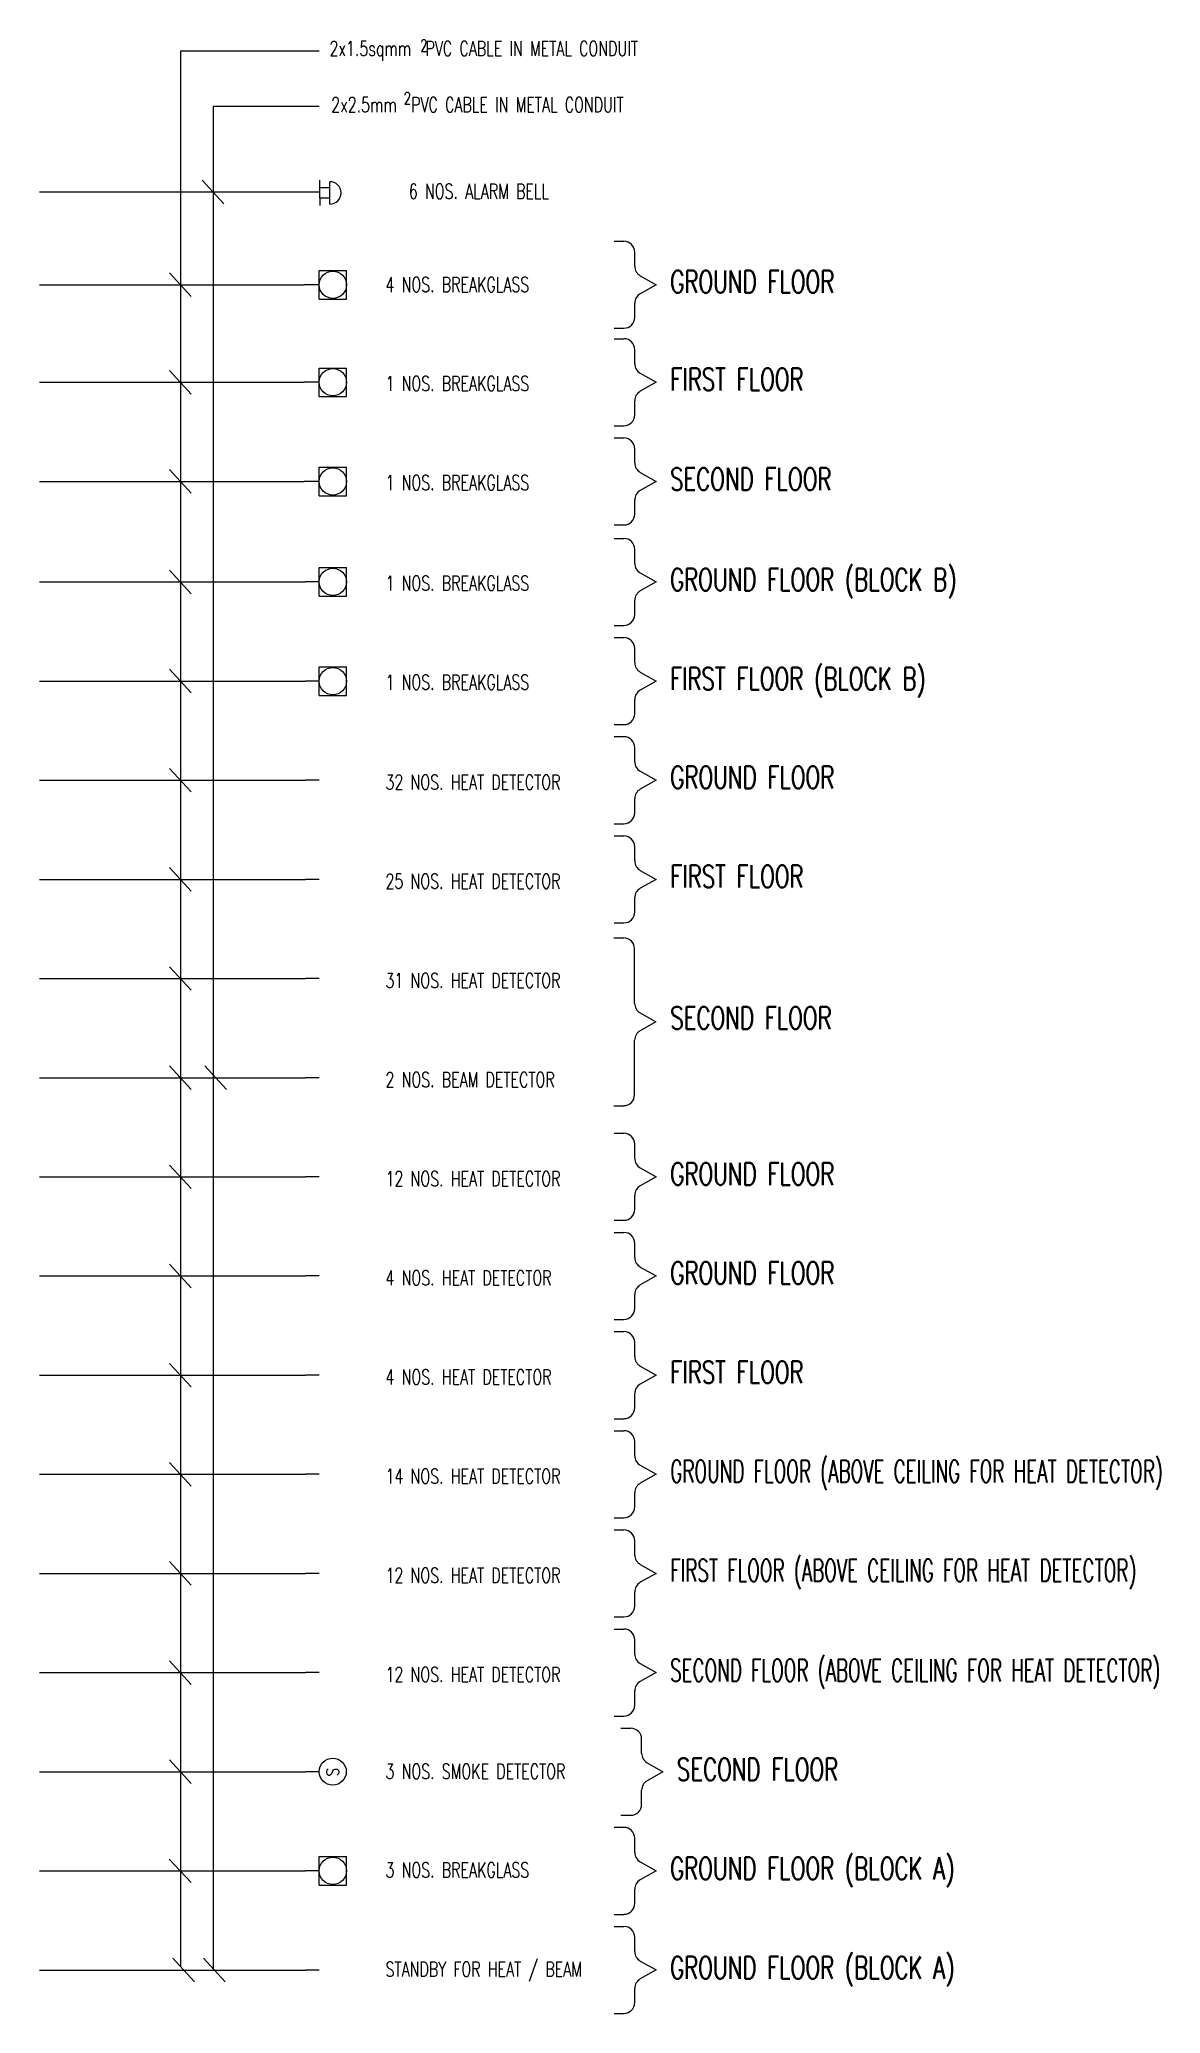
# Model space of a CAD drawing. Extents: x 134044 to 2458691, y -1196082 to 3409924.
# Drawn here: x 134541.11 to 134556.16, y 153363.01 to 153389.53 of the extents above; entities that cross this region are included whole.
import ezdxf
from ezdxf.enums import TextEntityAlignment as Align

# ---------------------------------------------------------------- set-up
doc = ezdxf.new("R2010")
doc.units = 0
doc.layers.get('0').update_dxf_attribs({"linetype": 'CONTINUOUS'})
for name, color, linetype in [('1', 251, 'CONTINUOUS'), ('COL-BOMBA', 10, 'CONTINUOUS'), ('FF', 1, 'CONTINUOUS'), ('HEAT_DTC', 1, 'CONTINUOUS')]:
    doc.layers.add(name, color=color, linetype=linetype)
doc.styles.add('ROMANS', font='ROMANS.SHX', dxfattribs={"width": 0.8})

msp = doc.modelspace()

# ---------------------------------------------------------------- texts
at = {"layer": 'FF', "color": 1, "style": 'ROMANS'}
for s, height, width, p in [('2x1.5sqmm  PVC CABLE IN METAL CONDUIT', 0.19974, 0.7, (134545.006, 153389.307)), ('2', 0.16, 0.7, (134546.225, 153389.368)), ('2x2.5mm  PVC CABLE IN METAL CONDUIT', 0.19974, 0.7, (134545.029, 153388.552)), ('2', 0.16, 0.7, (134546.003, 153388.659)), ('4 NOS. BREAKGLASS', 0.19974, 0.7, (134545.758, 153386.136)), ('GROUND FLOOR', 0.29961, 0.7, (134549.581, 153386.124, 6.884)), ('1 NOS. BREAKGLASS', 0.19974, 0.7, (134545.758, 153384.808)), ('FIRST FLOOR', 0.29961, 0.7, (134549.581, 153384.814, 6.884)), ('1 NOS. BREAKGLASS', 0.19974, 0.7, (134545.758, 153383.476)), ('SECOND FLOOR', 0.29961, 0.7, (134549.578, 153383.473, 6.884)), ('GROUND FLOOR (BLOCK B)', 0.29961, 0.7, (134549.578, 153382.124, 6.884)), ('1 NOS. BREAKGLASS', 0.19974, 0.7, (134545.758, 153382.126)), ('1 NOS. BREAKGLASS', 0.19974, 0.7, (134545.758, 153380.795)), ('FIRST FLOOR (BLOCK B)', 0.29961, 0.7, (134549.578, 153380.792, 6.884)), ('32 NOS. HEAT DETECTOR', 0.19974, 0.7, (134545.758, 153379.453)), ('GROUND FLOOR', 0.29961, 0.7, (134549.581, 153379.469, 6.884)), ('25 NOS. HEAT DETECTOR', 0.19974, 0.7, (134545.758, 153378.122)), ('FIRST FLOOR', 0.29961, 0.7, (134549.581, 153378.137, 6.884)), ('31 NOS. HEAT DETECTOR', 0.19974, 0.7, (134545.758, 153376.79)), ('SECOND FLOOR', 0.29961, 0.7, (134549.581, 153376.237, 6.884)), ('2 NOS. BEAM DETECTOR', 0.19974, 0.7, (134545.758, 153375.458)), ('12 NOS. HEAT DETECTOR', 0.19974, 0.7, (134545.758, 153374.127)), ('GROUND FLOOR', 0.29961, 0.7, (134549.581, 153374.142, 6.884)), ('4 NOS. HEAT DETECTOR', 0.19974, 0.7, (134545.758, 153372.795)), ('GROUND FLOOR', 0.29961, 0.7, (134549.581, 153372.811, 6.884)), ('4 NOS. HEAT DETECTOR', 0.19974, 0.7, (134545.758, 153371.464)), ('FIRST FLOOR', 0.29961, 0.7, (134549.581, 153371.479, 6.884)), ('14 NOS. HEAT DETECTOR', 0.19974, 0.7, (134545.758, 153370.132)), ('GROUND FLOOR (ABOVE CEILING FOR HEAT DETECTOR)', 0.29961, 0.6, (134549.581, 153370.148, 6.884)), ('12 NOS. HEAT DETECTOR', 0.19974, 0.7, (134545.758, 153368.8)), ('FIRST FLOOR (ABOVE CEILING FOR HEAT DETECTOR)', 0.29961, 0.6, (134549.581, 153368.816, 6.884)), ('12 NOS. HEAT DETECTOR', 0.19974, 0.7, (134545.758, 153367.469)), ('SECOND FLOOR (ABOVE CEILING FOR HEAT DETECTOR)', 0.29961, 0.6, (134549.578, 153367.476, 6.884)), ('3 NOS. SMOKE DETECTOR', 0.19974, 0.7, (134545.758, 153366.167)), ('SECOND FLOOR', 0.29961, 0.7, (134549.67, 153366.144, 6.884)), ('3 NOS. BREAKGLASS ', 0.19974, 0.7, (134545.758, 153364.843)), ('GROUND FLOOR (BLOCK A)', 0.29961, 0.7, (134549.578, 153364.813, 6.884)), ('STANDBY FOR HEAT / BEAM', 0.19974, 0.7, (134545.758, 153363.511)), ('GROUND FLOOR (BLOCK A)', 0.29961, 0.7, (134549.578, 153363.481, 6.884))]:
    msp.add_text(s, height=height, dxfattribs=dict(at, width=width)).set_placement(p)
at = {"layer": 'FF', "color": 1, "style": 'ROMANS', "width": 0.7}
msp.add_text('6 NOS. ALARM BELL ', height=0.19974, dxfattribs=at).set_placement((134548.049, 153387.389), align=Align.RIGHT)
at = {"layer": 'HEAT_DTC', "color": 3, "style": 'ROMANS', "width": 0.8}
msp.add_text('S', height=0.165, rotation=90, dxfattribs=at).set_placement((134545.132, 153366.201))

# ---------------------------------------------------------------- linework, layer by layer
at = {"linetype": 'CONTINUOUS'}
for p, q in [((134549.104, 153386.481), (134549.104, 153386.672)), ((134549.104, 153385.796), (134549.104, 153385.986)), ((134549.104, 153385.171), (134549.104, 153385.362)), ((134549.104, 153384.485), (134549.104, 153384.676)), ((134549.104, 153383.84), (134549.104, 153384.03)), ((134549.104, 153383.154), (134549.104, 153383.344)), ((134549.104, 153382.49), (134549.104, 153382.68)), ((134549.104, 153381.804), (134549.104, 153381.995)), ((134549.104, 153381.158), (134549.104, 153381.349)), ((134549.104, 153380.472), (134549.104, 153380.663)), ((134549.104, 153379.826), (134549.104, 153380.017)), ((134549.104, 153379.141), (134549.104, 153379.331)), ((134549.104, 153378.495), (134549.104, 153378.685)), ((134549.104, 153377.809), (134549.104, 153378)), ((134549.101, 153376.581), (134549.101, 153377.314)), ((134549.101, 153375.354), (134549.101, 153376.086)), ((134549.104, 153374.5), (134549.104, 153374.691)), ((134549.104, 153373.814), (134549.104, 153374.005)), ((134549.104, 153373.168), (134549.104, 153373.359)), ((134549.104, 153372.483), (134549.104, 153372.673)), ((134549.104, 153371.837), (134549.104, 153372.027)), ((134549.104, 153371.151), (134549.104, 153371.342)), ((134549.104, 153370.505), (134549.104, 153370.696)), ((134549.104, 153369.819), (134549.104, 153370.01)), ((134549.104, 153369.173), (134549.104, 153369.364)), ((134549.104, 153368.488), (134549.104, 153368.678)), ((134549.104, 153367.842), (134549.104, 153368.033)), ((134549.104, 153367.156), (134549.104, 153367.347)), ((134549.196, 153366.51), (134549.196, 153366.701)), ((134549.196, 153365.824), (134549.196, 153366.015)), ((134549.104, 153365.179), (134549.104, 153365.369)), ((134549.104, 153364.493), (134549.104, 153364.684)), ((134549.104, 153363.847), (134549.104, 153364.038)), ((134549.104, 153363.161), (134549.104, 153363.352))]:
    msp.add_line(p, q, dxfattribs=at)
for centre, start, end in [((134548.957, 153386.672), 0, 90), ((134548.957, 153386.672), 0, 90), ((134549.25, 153386.481), 180, 240.2951), ((134549.25, 153386.481), 180, 240.2951), ((134549.25, 153385.986), 119.7049, 180), ((134549.25, 153385.986), 119.7049, 180), ((134548.957, 153385.796), 270, 0), ((134548.957, 153385.796), 270, 0), ((134548.957, 153385.362), 0, 90), ((134548.957, 153385.362), 0, 90), ((134549.25, 153385.171), 180, 240.2951), ((134549.25, 153385.171), 180, 240.2951), ((134549.25, 153384.676), 119.7049, 180), ((134549.25, 153384.676), 119.7049, 180), ((134548.957, 153384.485), 270, 0), ((134548.957, 153384.485), 270, 0), ((134548.957, 153384.03), 0, 90), ((134548.957, 153384.03), 0, 90), ((134549.25, 153383.84), 180, 240.2951), ((134549.25, 153383.84), 180, 240.2951), ((134549.25, 153383.344), 119.7049, 180), ((134549.25, 153383.344), 119.7049, 180), ((134548.957, 153383.154), 270, 0), ((134548.957, 153383.154), 270, 0), ((134548.957, 153382.68), 0, 90), ((134548.957, 153382.68), 0, 90), ((134549.25, 153382.49), 180, 240.2951), ((134549.25, 153382.49), 180, 240.2951), ((134549.25, 153381.995), 119.7049, 180), ((134549.25, 153381.995), 119.7049, 180), ((134548.957, 153381.804), 270, 0), ((134548.957, 153381.804), 270, 0), ((134548.957, 153381.349), 0, 90), ((134548.957, 153381.349), 0, 90), ((134549.25, 153381.158), 180, 240.2951), ((134549.25, 153381.158), 180, 240.2951), ((134549.25, 153380.663), 119.7049, 180), ((134549.25, 153380.663), 119.7049, 180), ((134548.957, 153380.472), 270, 0), ((134548.957, 153380.472), 270, 0), ((134548.957, 153380.017), 0, 90), ((134548.957, 153380.017), 0, 90), ((134549.25, 153379.826), 180, 240.2951), ((134549.25, 153379.826), 180, 240.2951), ((134549.25, 153379.331), 119.7049, 180), ((134549.25, 153379.331), 119.7049, 180), ((134548.957, 153379.141), 270, 0), ((134548.957, 153379.141), 270, 0), ((134548.957, 153378.685), 0, 90), ((134548.957, 153378.685), 0, 90), ((134549.25, 153378.495), 180, 240.2951), ((134549.25, 153378.495), 180, 240.2951), ((134549.25, 153378), 119.7049, 180), ((134549.25, 153378), 119.7049, 180), ((134548.957, 153377.809), 270, 0), ((134548.957, 153377.809), 270, 0), ((134548.955, 153377.314), 0, 90), ((134548.955, 153377.314), 0, 90), ((134549.248, 153376.581), 180, 240.2951), ((134549.248, 153376.581), 180, 240.2951), ((134549.248, 153376.086), 119.7049, 180), ((134549.248, 153376.086), 119.7049, 180), ((134548.955, 153375.354), 270, 0), ((134548.955, 153375.354), 270, 0), ((134548.957, 153374.691), 0, 90), ((134548.957, 153374.691), 0, 90), ((134549.25, 153374.5), 180, 240.2951), ((134549.25, 153374.5), 180, 240.2951), ((134549.25, 153374.005), 119.7049, 180), ((134549.25, 153374.005), 119.7049, 180), ((134548.957, 153373.814), 270, 0), ((134548.957, 153373.814), 270, 0), ((134548.957, 153373.359), 0, 90), ((134548.957, 153373.359), 0, 90), ((134549.25, 153373.168), 180, 240.2951), ((134549.25, 153373.168), 180, 240.2951), ((134549.25, 153372.673), 119.7049, 180), ((134549.25, 153372.673), 119.7049, 180), ((134548.957, 153372.483), 270, 0), ((134548.957, 153372.483), 270, 0), ((134548.957, 153372.027), 0, 90), ((134548.957, 153372.027), 0, 90), ((134549.25, 153371.837), 180, 240.2951), ((134549.25, 153371.837), 180, 240.2951), ((134549.25, 153371.342), 119.7049, 180), ((134549.25, 153371.342), 119.7049, 180), ((134548.957, 153371.151), 270, 0), ((134548.957, 153371.151), 270, 0), ((134548.957, 153370.696), 0, 90), ((134548.957, 153370.696), 0, 90), ((134549.25, 153370.505), 180, 240.2951), ((134549.25, 153370.505), 180, 240.2951), ((134549.25, 153370.01), 119.7049, 180), ((134549.25, 153370.01), 119.7049, 180), ((134548.957, 153369.819), 270, 0), ((134548.957, 153369.819), 270, 0), ((134548.957, 153369.364), 0, 90), ((134548.957, 153369.364), 0, 90), ((134549.25, 153369.173), 180, 240.2951), ((134549.25, 153369.173), 180, 240.2951), ((134549.25, 153368.678), 119.7049, 180), ((134549.25, 153368.678), 119.7049, 180), ((134548.957, 153368.488), 270, 0), ((134548.957, 153368.488), 270, 0), ((134548.957, 153368.033), 0, 90), ((134548.957, 153368.033), 0, 90), ((134549.25, 153367.842), 180, 240.2951), ((134549.25, 153367.842), 180, 240.2951), ((134549.25, 153367.347), 119.7049, 180), ((134549.25, 153367.347), 119.7049, 180), ((134548.957, 153367.156), 270, 0), ((134548.957, 153367.156), 270, 0), ((134549.05, 153366.701), 0, 90), ((134549.05, 153366.701), 0, 90), ((134549.342, 153366.51), 180, 240.2951), ((134549.342, 153366.51), 180, 240.2951), ((134549.342, 153366.015), 119.7049, 180), ((134549.342, 153366.015), 119.7049, 180), ((134549.05, 153365.824), 270, 0), ((134549.05, 153365.824), 270, 0), ((134548.957, 153365.369), 0, 90), ((134548.957, 153365.369), 0, 90), ((134549.25, 153365.179), 180, 240.2951), ((134549.25, 153365.179), 180, 240.2951), ((134549.25, 153364.684), 119.7049, 180), ((134549.25, 153364.684), 119.7049, 180), ((134548.957, 153364.493), 270, 0), ((134548.957, 153364.493), 270, 0), ((134548.957, 153364.038), 0, 90), ((134548.957, 153364.038), 0, 90), ((134549.25, 153363.847), 180, 240.2951), ((134549.25, 153363.847), 180, 240.2951), ((134549.25, 153363.352), 119.7049, 180), ((134549.25, 153363.352), 119.7049, 180), ((134548.957, 153363.161), 270, 0), ((134548.957, 153363.161), 270, 0)]:
    msp.add_arc(centre, 0.146, start, end, dxfattribs=at)
at = {"layer": '1', "linetype": 'CONTINUOUS'}
for p, q in [((134548.827, 153386.818), (134548.957, 153386.818)), ((134548.827, 153386.818), (134548.957, 153386.818)), ((134549.178, 153386.354), (134549.389, 153386.234)), ((134549.389, 153386.234), (134549.178, 153386.113)), ((134549.389, 153386.234), (134549.178, 153386.113)), ((134548.827, 153385.649), (134548.957, 153385.649)), ((134548.827, 153385.649), (134548.957, 153385.649)), ((134548.827, 153385.508), (134548.957, 153385.508)), ((134548.827, 153385.508), (134548.957, 153385.508)), ((134549.178, 153385.044), (134549.389, 153384.924)), ((134549.389, 153384.924), (134549.178, 153384.803)), ((134549.389, 153384.924), (134549.178, 153384.803)), ((134548.827, 153384.339), (134548.957, 153384.339)), ((134548.827, 153384.339), (134548.957, 153384.339)), ((134548.827, 153384.177), (134548.957, 153384.177)), ((134548.827, 153384.177), (134548.957, 153384.177)), ((134549.178, 153383.712), (134549.389, 153383.592)), ((134549.389, 153383.592), (134549.178, 153383.472)), ((134549.389, 153383.592), (134549.178, 153383.472)), ((134548.827, 153383.007), (134548.957, 153383.007)), ((134548.827, 153383.007), (134548.957, 153383.007)), ((134548.827, 153382.827), (134548.957, 153382.827)), ((134548.827, 153382.827), (134548.957, 153382.827)), ((134549.178, 153382.363), (134549.389, 153382.242)), ((134549.389, 153382.242), (134549.178, 153382.122)), ((134549.389, 153382.242), (134549.178, 153382.122)), ((134548.827, 153381.658), (134548.957, 153381.658)), ((134548.827, 153381.658), (134548.957, 153381.658)), ((134548.827, 153381.495), (134548.957, 153381.495)), ((134548.827, 153381.495), (134548.957, 153381.495)), ((134549.178, 153381.031), (134549.389, 153380.911)), ((134549.389, 153380.911), (134549.178, 153380.79)), ((134549.389, 153380.911), (134549.178, 153380.79)), ((134548.827, 153380.326), (134548.957, 153380.326)), ((134548.827, 153380.326), (134548.957, 153380.326)), ((134548.827, 153380.164), (134548.957, 153380.164)), ((134548.827, 153380.164), (134548.957, 153380.164)), ((134549.178, 153379.699), (134549.389, 153379.579)), ((134549.389, 153379.579), (134549.178, 153379.459)), ((134549.389, 153379.579), (134549.178, 153379.459)), ((134548.827, 153378.994), (134548.957, 153378.994)), ((134548.827, 153378.994), (134548.957, 153378.994)), ((134548.827, 153378.832), (134548.957, 153378.832)), ((134548.827, 153378.832), (134548.957, 153378.832)), ((134549.178, 153378.368), (134549.389, 153378.247)), ((134549.389, 153378.247), (134549.178, 153378.127)), ((134549.389, 153378.247), (134549.178, 153378.127)), ((134548.825, 153377.46), (134548.955, 153377.46)), ((134548.825, 153377.46), (134548.955, 153377.46)), ((134548.827, 153377.663), (134548.957, 153377.663)), ((134548.827, 153377.663), (134548.957, 153377.663)), ((134549.175, 153376.454), (134549.386, 153376.334)), ((134549.386, 153376.334), (134549.175, 153376.213)), ((134549.386, 153376.334), (134549.175, 153376.213)), ((134548.825, 153375.207), (134548.955, 153375.207)), ((134548.825, 153375.207), (134548.955, 153375.207)), ((134548.827, 153374.837), (134548.957, 153374.837)), ((134548.827, 153374.837), (134548.957, 153374.837)), ((134549.178, 153374.373), (134549.389, 153374.252)), ((134549.389, 153374.252), (134549.178, 153374.132)), ((134549.389, 153374.252), (134549.178, 153374.132)), ((134548.827, 153373.668), (134548.957, 153373.668)), ((134548.827, 153373.668), (134548.957, 153373.668)), ((134548.827, 153373.505), (134548.957, 153373.505)), ((134548.827, 153373.505), (134548.957, 153373.505)), ((134549.178, 153373.041), (134549.389, 153372.921)), ((134549.389, 153372.921), (134549.178, 153372.8)), ((134549.389, 153372.921), (134549.178, 153372.8)), ((134548.827, 153372.336), (134548.957, 153372.336)), ((134548.827, 153372.336), (134548.957, 153372.336)), ((134548.827, 153372.174), (134548.957, 153372.174)), ((134548.827, 153372.174), (134548.957, 153372.174)), ((134549.178, 153371.709), (134549.389, 153371.589)), ((134549.389, 153371.589), (134549.178, 153371.469)), ((134549.389, 153371.589), (134549.178, 153371.469)), ((134548.827, 153371.004), (134548.957, 153371.004)), ((134548.827, 153371.004), (134548.957, 153371.004)), ((134548.827, 153370.842), (134548.957, 153370.842)), ((134548.827, 153370.842), (134548.957, 153370.842)), ((134549.178, 153370.378), (134549.389, 153370.258)), ((134549.389, 153370.258), (134549.178, 153370.137)), ((134549.389, 153370.258), (134549.178, 153370.137)), ((134548.827, 153369.673), (134548.957, 153369.673)), ((134548.827, 153369.673), (134548.957, 153369.673)), ((134548.827, 153369.511), (134548.957, 153369.511)), ((134548.827, 153369.511), (134548.957, 153369.511)), ((134549.178, 153369.046), (134549.389, 153368.926)), ((134549.389, 153368.926), (134549.178, 153368.806)), ((134549.389, 153368.926), (134549.178, 153368.806)), ((134548.827, 153368.341), (134548.957, 153368.341)), ((134548.827, 153368.341), (134548.957, 153368.341)), ((134548.827, 153368.179), (134548.957, 153368.179)), ((134548.827, 153368.179), (134548.957, 153368.179)), ((134549.178, 153367.715), (134549.389, 153367.594)), ((134549.389, 153367.594), (134549.178, 153367.474)), ((134549.389, 153367.594), (134549.178, 153367.474)), ((134548.827, 153367.01), (134548.957, 153367.01)), ((134548.827, 153367.01), (134548.957, 153367.01)), ((134548.919, 153366.847), (134549.05, 153366.847)), ((134548.919, 153366.847), (134549.05, 153366.847)), ((134549.27, 153366.383), (134549.481, 153366.263)), ((134549.481, 153366.263), (134549.27, 153366.142)), ((134549.481, 153366.263), (134549.27, 153366.142)), ((134548.827, 153365.516), (134548.957, 153365.516)), ((134548.827, 153365.516), (134548.957, 153365.516)), ((134548.919, 153365.678), (134549.05, 153365.678)), ((134548.919, 153365.678), (134549.05, 153365.678)), ((134549.178, 153365.051), (134549.389, 153364.931)), ((134549.389, 153364.931), (134549.178, 153364.811)), ((134549.389, 153364.931), (134549.178, 153364.811)), ((134548.827, 153364.346), (134548.957, 153364.346)), ((134548.827, 153364.346), (134548.957, 153364.346)), ((134548.827, 153364.184), (134548.957, 153364.184)), ((134548.827, 153364.184), (134548.957, 153364.184)), ((134549.178, 153363.72), (134549.389, 153363.6)), ((134549.389, 153363.6), (134549.178, 153363.479)), ((134549.389, 153363.6), (134549.178, 153363.479)), ((134548.827, 153363.015), (134548.957, 153363.015)), ((134548.827, 153363.015), (134548.957, 153363.015))]:
    msp.add_line(p, q, dxfattribs=at)
at = {"layer": 'COL-BOMBA'}
for p, q in [((134544.868, 153386.234), (134544.667, 153386.234)), ((134544.868, 153384.924), (134544.667, 153384.924)), ((134544.868, 153383.592), (134544.666, 153383.592)), ((134544.868, 153382.242), (134544.683, 153382.242)), ((134544.868, 153380.91), (134544.683, 153380.91)), ((134544.868, 153379.579), (134544.683, 153379.579)), ((134544.868, 153378.247), (134544.683, 153378.247)), ((134544.868, 153376.916), (134544.683, 153376.916)), ((134544.868, 153375.584), (134544.683, 153375.584)), ((134544.868, 153374.252), (134544.683, 153374.252)), ((134544.868, 153374.252), (134544.683, 153374.252)), ((134544.868, 153372.921), (134544.683, 153372.921)), ((134544.868, 153371.589), (134544.683, 153371.589)), ((134544.868, 153370.258), (134544.683, 153370.258)), ((134544.868, 153368.926), (134544.683, 153368.926)), ((134544.868, 153367.594), (134544.683, 153367.594)), ((134544.868, 153366.263), (134544.683, 153366.263)), ((134544.868, 153364.931), (134544.683, 153364.931)), ((134544.868, 153363.599), (134544.683, 153363.599))]:
    msp.add_line(p, q, dxfattribs=at)
at = {"layer": 'FF', "color": 7, "linetype": 'CONTINUOUS'}
for p, q in [((134543.005, 153389.377), (134543.005, 153363.647)), ((134543.005, 153389.377), (134544.868, 153389.377)), ((134543.005, 153388.654), (134543.005, 153388.654)), ((134543.444, 153388.631), (134543.444, 153363.617)), ((134543.444, 153388.631), (134544.868, 153388.631)), ((134543.59, 153387.322), (134543.298, 153387.638)), ((134543.151, 153386.076), (134542.859, 153386.392)), ((134543.151, 153384.765), (134542.859, 153385.082)), ((134543.151, 153383.434), (134542.859, 153383.75)), ((134543.151, 153382.084), (134542.859, 153382.4)), ((134543.151, 153380.752), (134542.859, 153381.069)), ((134543.151, 153379.421), (134542.859, 153379.737)), ((134543.151, 153378.089), (134542.859, 153378.405)), ((134543.151, 153376.757), (134542.859, 153377.074)), ((134543.151, 153375.426), (134542.859, 153375.742)), ((134543.624, 153375.426), (134543.332, 153375.742)), ((134543.151, 153374.094), (134542.859, 153374.411)), ((134543.151, 153372.763), (134542.859, 153373.079)), ((134543.151, 153371.431), (134542.859, 153371.747)), ((134543.151, 153370.099), (134542.859, 153370.416)), ((134543.151, 153368.768), (134542.859, 153369.084)), ((134543.151, 153367.436), (134542.859, 153367.752)), ((134543.151, 153366.105), (134542.859, 153366.421)), ((134543.148, 153364.773), (134542.856, 153365.089)), ((134543.194, 153363.441), (134542.902, 153363.758)), ((134543.606, 153363.441), (134543.314, 153363.758))]:
    msp.add_line(p, q, dxfattribs=at)
at = {"layer": 'FF', "color": 1}
for p, q in [((134544.877, 153387.398), (134544.877, 153387.638)), ((134545.012, 153387.537), (134544.877, 153387.537)), ((134545.012, 153387.318), (134545.012, 153387.617)), ((134541.114, 153387.48), (134544.868, 153387.48)), ((134541.114, 153387.48), (134543.005, 153387.48)), ((134544.877, 153387.398), (134544.877, 153387.297)), ((134545.012, 153387.398), (134544.877, 153387.398)), ((134541.114, 153386.234), (134544.667, 153386.234)), ((134541.114, 153386.234), (134543.005, 153386.234)), ((134541.114, 153384.924), (134544.667, 153384.924)), ((134541.114, 153384.924), (134543.005, 153384.924)), ((134541.114, 153383.592), (134543.004, 153383.592)), ((134541.114, 153383.592), (134544.666, 153383.592)), ((134541.114, 153382.242), (134544.683, 153382.242)), ((134541.114, 153380.91), (134544.683, 153380.91)), ((134541.114, 153379.579), (134544.683, 153379.579)), ((134541.114, 153378.247), (134544.683, 153378.247)), ((134541.114, 153376.916), (134544.683, 153376.916)), ((134541.114, 153375.584), (134544.683, 153375.584)), ((134541.114, 153374.252), (134544.683, 153374.252)), ((134541.114, 153372.921), (134544.683, 153372.921)), ((134541.114, 153371.589), (134544.683, 153371.589)), ((134541.114, 153370.258), (134544.683, 153370.258)), ((134541.114, 153368.926), (134544.683, 153368.926)), ((134541.114, 153367.594), (134544.683, 153367.594)), ((134541.114, 153366.263), (134544.683, 153366.263)), ((134541.114, 153364.931), (134544.683, 153364.931)), ((134541.114, 153363.599), (134544.683, 153363.599))]:
    msp.add_line(p, q, dxfattribs=at)
at = {"layer": 'FF', "color": 1, "linetype": 'CONTINUOUS'}
for p, q in [((134544.868, 153386.042), (134544.868, 153386.425)), ((134544.868, 153386.425), (134545.234, 153386.425)), ((134545.234, 153386.042), (134545.234, 153386.425)), ((134544.868, 153386.042), (134545.234, 153386.042)), ((134544.868, 153384.732), (134544.868, 153385.115)), ((134544.868, 153385.115), (134545.234, 153385.115)), ((134545.234, 153384.732), (134545.234, 153385.115)), ((134544.868, 153384.732), (134545.234, 153384.732)), ((134544.868, 153383.4), (134544.868, 153383.784)), ((134544.868, 153383.784), (134545.234, 153383.784)), ((134545.234, 153383.4), (134545.234, 153383.784)), ((134544.868, 153383.4), (134545.234, 153383.4)), ((134544.868, 153382.05), (134544.868, 153382.434)), ((134544.868, 153382.434), (134545.234, 153382.434)), ((134545.234, 153382.05), (134545.234, 153382.434)), ((134544.868, 153382.05), (134545.234, 153382.05)), ((134544.868, 153380.719), (134544.868, 153381.102)), ((134544.868, 153381.102), (134545.234, 153381.102)), ((134545.234, 153380.719), (134545.234, 153381.102)), ((134544.868, 153380.719), (134545.234, 153380.719)), ((134544.868, 153364.739), (134544.868, 153365.123)), ((134544.868, 153365.123), (134545.234, 153365.123)), ((134545.234, 153364.739), (134545.234, 153365.123)), ((134544.868, 153364.739), (134545.234, 153364.739))]:
    msp.add_line(p, q, dxfattribs=at)
for centre in [(134545.052, 153386.234), (134545.052, 153384.924), (134545.052, 153383.592), (134545.052, 153382.242), (134545.052, 153380.91), (134545.052, 153364.931)]:
    msp.add_circle(centre, 0.183, dxfattribs=at)
at = {"layer": 'FF', "color": 1}
msp.add_arc((134545.012, 153387.467), 0.15, 270, 90, dxfattribs=at)
at = {"layer": 'HEAT_DTC'}
msp.add_circle((134545.05, 153366.263), 0.182, dxfattribs=at)

msp.set_redraw_order([(e.dxf.handle, doc.entitydb.next_handle()) for e in msp.query("TEXT MTEXT ATTDEF DIMENSION ARC_DIMENSION")])  # texts and dimensions are drawn at this point

doc.saveas('drawing.dxf')
